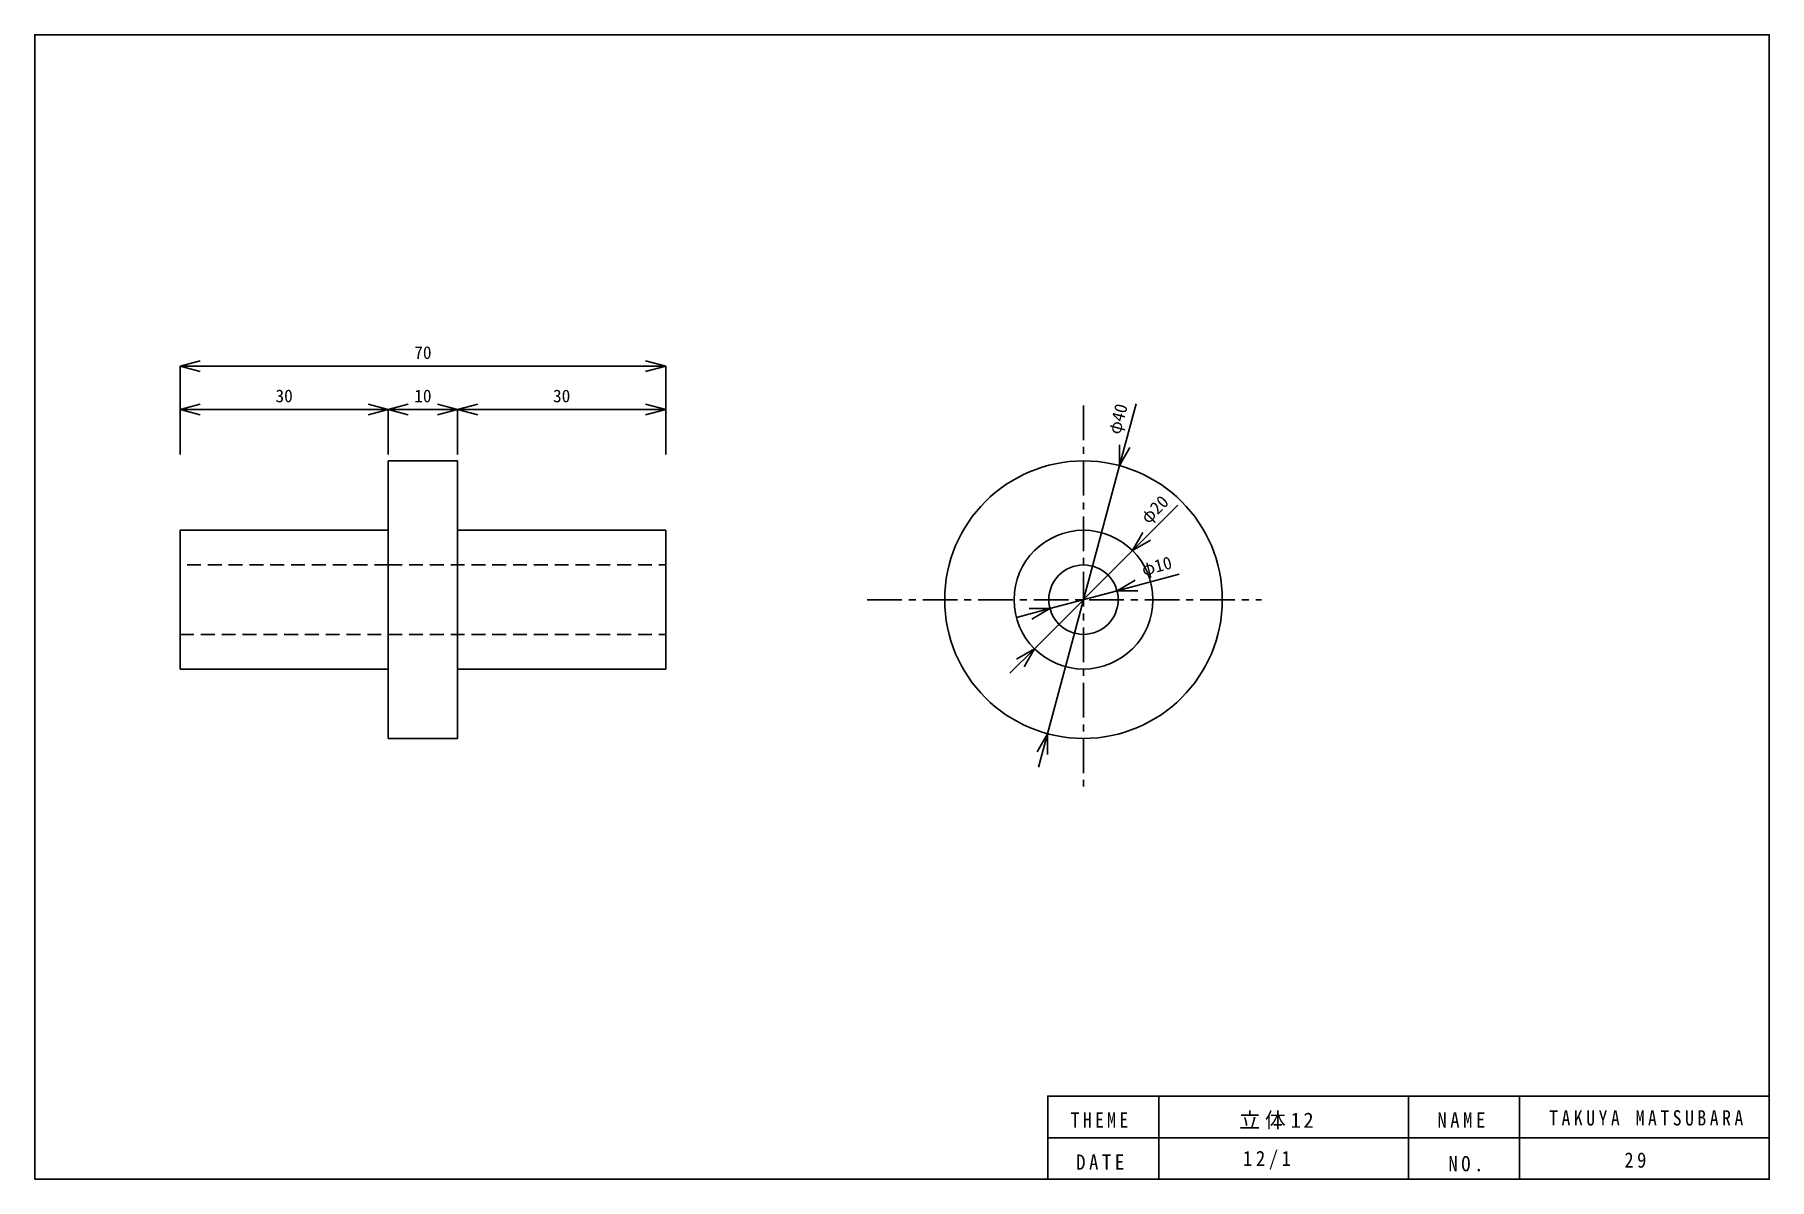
# Model space of a CAD drawing. Units: millimetres on the paper. Extents: x -1924 to 2076, y -2069 to 1931.
# Drawn here: x -129.8 to 120.2, y -77.7 to 87.3 of the extents above; entities that cross this region are included whole.
import ezdxf
from ezdxf.enums import TextEntityAlignment as Align

# ---------------------------------------------------------------- set-up
doc = ezdxf.new("R2010")
doc.units = ezdxf.units.MM
doc.linetypes.add('CHAIN1', pattern=[8, 5, -1, 1, -1])
doc.linetypes.add('DASHED2', pattern=[3, 2, -1])
for name, color, linetype in [('0-0_外形線', 7, 'Continuous'), ('0-1_中心線', 5, 'CHAIN1'), ('0-2_かくれ線', 1, 'DASHED2'), ('0-3_寸法線', 3, 'Continuous')]:
    doc.layers.add(name, color=color, linetype=linetype)
doc.styles.add('ＭＳ ゴシック', font='')
doc.styles.get('ＭＳ ゴシック').set_extended_font_data('MS Gothic')

msp = doc.modelspace()

# ---------------------------------------------------------------- texts
at = {"layer": '0-0_外形線', "char_height": 2.199, "attachment_point": 7, "style": 'ＭＳ ゴシック'}
for s, insert in [('\\T1.38;\\W0.85;THEME', (19.553, -70.286)), ('\\T1.23;立体12', (43.863, -70.551)), ('\\T1.38;\\W0.9;NAME', (72.4, -70.286)), ('\\T1.4;\\W0.85;TAKUYA\\~MATSUBARA', (88.519, -70.022)), ('\\T1.38;\\W0.9;DATE', (20.346, -76.364)), ('\\T1.38;\\W0.9;12/1', (44.391, -76.364)), ('\\T1.38;\\W0.9;NO.', (73.986, -76.628)), ('\\T1.36;\\W0.9;29', (99.352, -76.1))]:
    msp.add_mtext(s, dxfattribs=dict(at, insert=insert))
at = {"layer": '0-3_寸法線', "color": 4, "style": 'ＭＳ ゴシック'}
for s, p in [('70', (-75.053, 39.959)), ('30', (-95.053, 33.717)), ('10', (-75.053, 33.717)), ('30', (-55.053, 33.717))]:
    msp.add_text(s, height=1.833, dxfattribs=at).set_placement(p, align=Align.BOTTOM_LEFT)
for s, rotation, p in [('φ40', 75, (27.196, 29.366)), ('φ20', 45, (31.126, 16.243)), ('φ10', 15, (30.208, 8.69))]:
    msp.add_text(s, height=1.833, rotation=rotation, dxfattribs=at).set_placement(p, align=Align.BOTTOM_LEFT)

# ---------------------------------------------------------------- linework, layer by layer
at = {"layer": '0-0_外形線'}
for p, q in [((-78.803, -4.187), (-78.803, 15.813)), ((-68.803, 15.813), (-38.803, 15.813)), ((-38.803, 15.813), (-38.803, -4.187)), ((-38.803, -4.187), (-68.803, -4.187))]:
    msp.add_line(p, q, dxfattribs=at)
for points in [[(-129.756, -77.744), (120.244, -77.744), (120.244, 87.256), (-129.756, 87.256)], [(-108.803, -4.187), (-78.803, -4.187), (-78.803, 15.813), (-108.803, 15.813)], [(32.244, -71.744), (16.244, -71.744), (16.244, -65.744), (32.244, -65.744)], [(68.244, -71.744), (32.244, -71.744), (32.244, -65.744), (68.244, -65.744)], [(84.244, -71.744), (68.244, -71.744), (68.244, -65.744), (84.244, -65.744)], [(120.244, -71.744), (84.244, -71.744), (84.244, -65.744), (120.244, -65.744)], [(32.244, -77.744), (16.244, -77.744), (16.244, -71.744), (32.244, -71.744)], [(68.244, -77.744), (32.244, -77.744), (32.244, -71.744), (68.244, -71.744)], [(84.244, -77.744), (68.244, -77.744), (68.244, -71.744), (84.244, -71.744)], [(120.244, -77.744), (84.244, -77.744), (84.244, -71.744), (120.244, -71.744)]]:
    msp.add_lwpolyline(points, close=True, dxfattribs=at)
for points in [[(-68.803, -4.187), (-68.803, 25.813), (-78.803, 25.813), (-78.803, -4.187)], [(-68.803, 15.813), (-68.803, -14.187), (-78.803, -14.187), (-78.803, 15.813)]]:
    msp.add_lwpolyline(points, dxfattribs=at)
for centre, radius in [((75.571, -69.23), 2000), ((21.403, 5.813), 20), ((21.403, 5.813), 10), ((21.403, 5.813), 5)]:
    msp.add_circle(centre, radius, dxfattribs=at)
at = {"layer": '0-1_中心線'}
for p, q in [((21.403, 33.822), (21.403, -21.139)), ((-9.777, 5.813), (47.034, 5.813))]:
    msp.add_line(p, q, dxfattribs=at)
at = {"layer": '0-2_かくれ線'}
for p, q in [((-78.803, 10.813), (-108.803, 10.813)), ((-78.803, 10.813), (-38.803, 10.813)), ((-108.803, 0.813), (-78.803, 0.813)), ((-78.803, 0.813), (-38.803, 0.813))]:
    msp.add_line(p, q, dxfattribs=at)
at = {"layer": '0-3_寸法線'}
for p, q in [((-108.803, 39.459), (-105.906, 40.235)), ((-38.803, 39.459), (-41.701, 40.235)), ((-108.803, 39.459), (-38.803, 39.459)), ((-108.803, 39.459), (-105.906, 38.682)), ((-108.803, 39.459), (-108.803, 26.752)), ((-38.803, 39.459), (-41.701, 38.682)), ((-38.803, 39.459), (-38.803, 26.752)), ((-108.803, 33.217), (-105.906, 33.993)), ((-108.803, 33.217), (-78.803, 33.217)), ((-108.803, 33.217), (-105.906, 32.44)), ((-108.803, 33.217), (-108.803, 26.752)), ((-78.803, 33.217), (-81.701, 33.993)), ((-78.803, 33.217), (-81.701, 32.44)), ((-78.803, 33.217), (-75.906, 33.993)), ((-78.803, 33.217), (-78.803, 26.752)), ((-78.803, 33.217), (-68.803, 33.217)), ((-78.803, 33.217), (-75.906, 32.44)), ((-68.803, 33.217), (-71.701, 33.993)), ((-68.803, 33.217), (-71.701, 32.44)), ((-68.803, 33.217), (-65.906, 33.993)), ((-68.803, 33.217), (-68.803, 26.752)), ((-68.803, 33.217), (-38.803, 33.217)), ((-68.803, 33.217), (-65.906, 32.44)), ((-38.803, 33.217), (-41.701, 33.993)), ((-38.803, 33.217), (-41.701, 32.44)), ((-38.803, 33.217), (-38.803, 26.752)), ((26.579, 25.132), (28.973, 34.066)), ((26.579, 25.132), (26.579, 28.132)), ((26.579, 25.132), (28.079, 27.73)), ((16.227, -13.505), (26.579, 25.132)), ((28.474, 12.884), (35.015, 19.425)), ((28.474, 12.884), (29.974, 15.482)), ((14.332, -1.258), (28.474, 12.884)), ((28.474, 12.884), (31.072, 14.384)), ((26.233, 7.107), (35.167, 9.501)), ((26.233, 7.107), (28.831, 8.607)), ((16.573, 4.519), (26.233, 7.107)), ((26.233, 7.107), (29.233, 7.107)), ((16.573, 4.519), (13.573, 4.519)), ((14.332, -1.258), (11.734, -2.758)), ((16.227, -13.505), (14.727, -16.103))]:
    msp.add_line(p, q, dxfattribs=at)
for points in [[(11.744, 3.225), (16.573, 4.519), (13.975, 3.019)], [(10.796, -4.793), (14.332, -1.258), (12.832, -3.856)], [(14.933, -18.335), (16.227, -13.505), (16.227, -16.505)]]:
    msp.add_lwpolyline(points, dxfattribs=at)

msp.set_redraw_order([(e.dxf.handle, doc.entitydb.next_handle()) for e in msp.query("TEXT MTEXT ATTDEF DIMENSION ARC_DIMENSION")])  # texts and dimensions are drawn at this point

doc.saveas('drawing.dxf')
